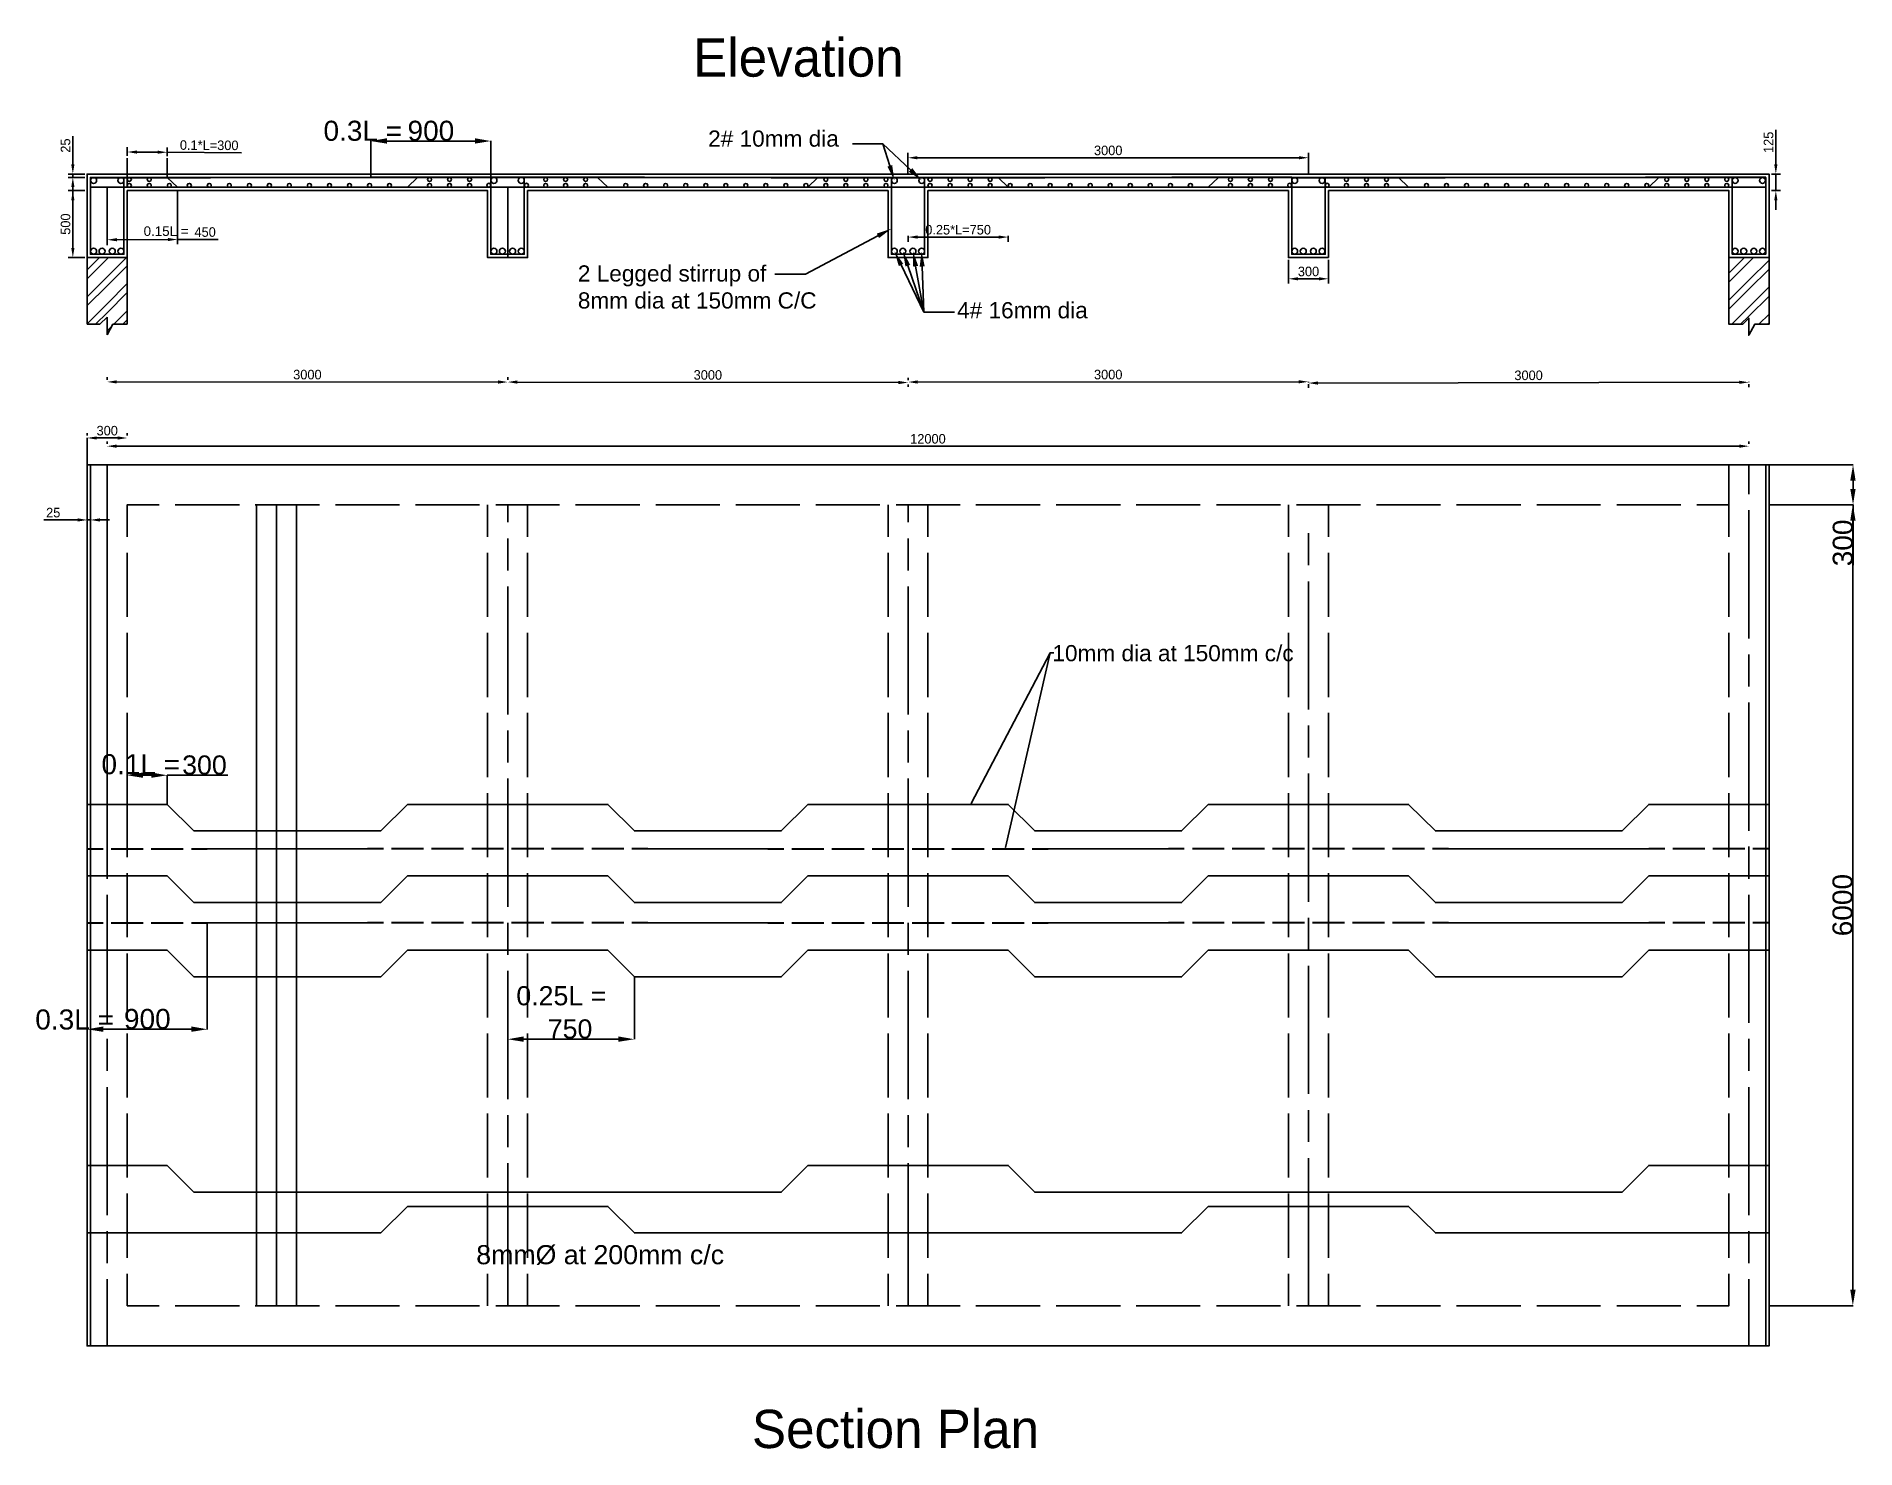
# Model space of a CAD drawing. Header units: millimetres. Extents: x 918 to 1394, y 1863 to 2232.
import ezdxf
from ezdxf import colors
from ezdxf.entities.mleader import LeaderData, LeaderLine
from ezdxf.math import Vec2, Vec3

# ---------------------------------------------------------------- set-up
doc = ezdxf.new("R2010")
doc.units = ezdxf.units.MM
for name, color, linetype in [('PDF_Geometry', 7, 'Continuous'), ('PDF_Solid Fills', 7, 'Continuous'), ('PDF_Text', 7, 'Continuous')]:
    doc.layers.add(name, color=color, linetype=linetype)
doc.styles.add('PDF F1', font='arial.ttf')
doc.styles.get("Standard").update_dxf_attribs({"font": 'CascadiaCode.ttf'})
doc.dimstyles.new('ISO-25', dxfattribs={"dimtxt": 2.5, "dimasz": 2.5, "dimexe": 1.25, "dimexo": 0.625, "dimtad": 1, "dimtxsty": 'Standard', "dimcen": 2.5, "dimadec": 0, "dimazin": 0, "dimtfac": 1, "dimtmove": 0, "dimatfit": 3, "dimfxl": 1, "dimarcsym": 0})

msp = doc.modelspace()

# ---------------------------------------------------------------- texts
at = {"char_height": 10, "attachment_point": 1}
for s, width, insert in [('Elevation', 68.93534, (1089.802, 2231.245)), ('Section Plan', 150.3324, (1105.162, 1872.658))]:
    msp.add_mtext_dynamic_manual_height_columns(s, width=width, gutter_width=12.5, heights=[0], dxfattribs=dict(at, insert=insert))
at = {"layer": 'PDF_Text', "attachment_point": 4, "style": 'PDF F1'}
for s, insert, char_height in [('0.3L =', (993.108, 2207.065), 5.2436), ('900', (1015.087, 2207.065), 5.2436), ('2# 10mm dia', (1093.705, 2205.029), 4.23338), ('0.15L =', (946.072, 2180.836), 2.5), ('4# 16mm dia', (1158.806, 2160.145), 4.23338), ('10mm dia at 150mm c/c', (1183.729, 2070.48), 4.23338), ('0.1L =', (935.045, 2041.431), 5.2436), ('300', (956.157, 2041.232), 5), ('0.25L =', (1043.551, 1980.899), 5), ('0.3L =', (917.74, 1974.685), 5.2436), ('900', (940.923, 1974.819), 5.2436), ('750', (1051.768, 1972.214), 5)]:
    msp.add_mtext(s, dxfattribs=dict(at, insert=insert, char_height=char_height))
at = {"layer": 'PDF_Text', "insert": (1059.625, 2166.234), "char_height": 4.23338, "width": 62.26302, "attachment_point": 4, "style": 'PDF F1'}
msp.add_mtext('2 Legged stirrup of 8mm dia at 150mm C/C', dxfattribs=at)
at = {"layer": 'PDF_Text', "char_height": 5.2436, "attachment_point": 4, "rotation": 90, "style": 'PDF F1'}
for s, insert in [('300', (1390.466, 2093.227)), ('6000', (1390.399, 1996.477))]:
    msp.add_mtext(s, dxfattribs=dict(at, insert=insert))
at = {"layer": 'PDF_Text', "insert": (1033.062, 1913.129), "char_height": 5, "attachment_point": 4, "line_spacing_factor": 1.417308, "style": 'PDF F1'}
msp.add_mtext('8mmØ at 200mm c/c', dxfattribs=at)

# ---------------------------------------------------------------- blocks, each defined once
blk = doc.blocks.new('*D2')
at = {"color": 0, "lineweight": -2, "transparency": 16777216}
for p, q in [((936.52, 2191.62), (936.57, 2177.35)), ((954.89, 2191.69), (954.95, 2177.42)), ((939.07, 2178.61), (952.44, 2178.66)), ((954.94, 2178.67), (965.6, 2178.71))]:
    blk.add_line(p, q, dxfattribs=at)
at = {"color": 0, "transparency": 16777216}
for points in [[(939.07, 2179.03), (939.07, 2178.19), (936.57, 2178.6)], [(952.44, 2179.08), (952.44, 2178.24), (954.94, 2178.67)]]:
    blk.add_solid(points, dxfattribs=at)
at = {"layer": 'Defpoints', "color": 0, "transparency": 16777216}
for p in [(936.52, 2192.25), (954.89, 2192.31), (954.94, 2178.67)]:
    blk.add_point(p, dxfattribs=at)
at = {"color": 0, "transparency": 16777216, "insert": (962.16, 2180.6), "char_height": 2.5, "attachment_point": 5, "rotation": 0.2084}
blk.add_mtext('450', dxfattribs=at)
blk = doc.blocks.new('*D3')
at = {"color": 0, "lineweight": -2, "transparency": 16777216}
for p, q in [((941.8, 2200.55), (941.81, 2202.8)), ((944.31, 2201.53), (949.73, 2201.5)), ((952.22, 2200.49), (952.24, 2202.73)), ((952.23, 2201.48), (971.69, 2201.36))]:
    blk.add_line(p, q, dxfattribs=at)
at = {"color": 0, "transparency": 16777216}
for points in [[(944.31, 2201.95), (944.3, 2201.11), (941.81, 2201.55)], [(949.73, 2201.91), (949.73, 2201.08), (952.23, 2201.48)]]:
    blk.add_solid(points, dxfattribs=at)
at = {"layer": 'Defpoints', "color": 0, "transparency": 16777216}
for p in [(941.8, 2199.93), (952.22, 2199.86), (952.23, 2201.48)]:
    blk.add_point(p, dxfattribs=at)
at = {"color": 0, "transparency": 16777216, "insert": (963.22, 2203.31), "char_height": 2.5, "attachment_point": 5, "rotation": 359.6327}
blk.add_mtext('0.1*L=300', dxfattribs=at)
blk = doc.blocks.new('*D4')
at = {"color": 0, "lineweight": -2, "transparency": 16777216}
for p, q in [((930.68, 2191.44), (926.31, 2191.44)), ((927.56, 2188.94), (927.56, 2176.44)), ((930.68, 2173.94), (926.31, 2173.94))]:
    blk.add_line(p, q, dxfattribs=at)
at = {"color": 0, "transparency": 16777216}
for points in [[(927.15, 2188.94), (927.98, 2188.94), (927.56, 2191.44)], [(927.15, 2176.44), (927.98, 2176.44), (927.56, 2173.94)]]:
    blk.add_solid(points, dxfattribs=at)
at = {"layer": 'Defpoints', "color": 0, "transparency": 16777216}
for p in [(931.31, 2191.44), (927.56, 2173.94), (931.31, 2173.94)]:
    blk.add_point(p, dxfattribs=at)
at = {"color": 0, "transparency": 16777216, "insert": (925.66, 2182.69), "char_height": 2.5, "attachment_point": 5, "rotation": 89.9999}
blk.add_mtext('500', dxfattribs=at)
blk = doc.blocks.new('*D5')
at = {"color": 0, "lineweight": -2, "transparency": 16777216}
for p, q in [((927.56, 2198.29), (927.56, 2205.68)), ((930.68, 2195.79), (926.31, 2195.79)), ((930.68, 2194.92), (926.31, 2194.92)), ((927.56, 2194.92), (927.56, 2195.79)), ((927.56, 2192.42), (927.56, 2189.92))]:
    blk.add_line(p, q, dxfattribs=at)
at = {"color": 0, "transparency": 16777216}
for points in [[(927.15, 2198.29), (927.98, 2198.29), (927.56, 2195.79)], [(927.15, 2192.42), (927.98, 2192.42), (927.56, 2194.92)]]:
    blk.add_solid(points, dxfattribs=at)
at = {"layer": 'Defpoints', "color": 0, "transparency": 16777216}
for p in [(927.56, 2195.79), (931.31, 2195.79), (931.31, 2194.92)]:
    blk.add_point(p, dxfattribs=at)
at = {"color": 0, "transparency": 16777216, "insert": (925.66, 2203.23), "char_height": 2.5, "attachment_point": 5, "rotation": 90}
blk.add_mtext('25', dxfattribs=at)
blk = doc.blocks.new('*D7')
at = {"color": 0, "lineweight": -2, "transparency": 16777216}
for p, q in [((1372.93, 2198.29), (1372.93, 2207.34)), ((1371.77, 2195.79), (1374.18, 2195.79)), ((1372.93, 2191.44), (1372.93, 2195.79)), ((1371.77, 2191.44), (1374.18, 2191.44)), ((1372.93, 2188.94), (1372.93, 2186.44))]:
    blk.add_line(p, q, dxfattribs=at)
at = {"color": 0, "transparency": 16777216}
for points in [[(1372.51, 2198.29), (1373.34, 2198.29), (1372.93, 2195.79)], [(1372.51, 2188.94), (1373.34, 2188.94), (1372.93, 2191.44)]]:
    blk.add_solid(points, dxfattribs=at)
at = {"layer": 'Defpoints', "color": 0, "transparency": 16777216}
for p in [(1371.14, 2195.79), (1372.93, 2195.79), (1371.14, 2191.44)]:
    blk.add_point(p, dxfattribs=at)
at = {"color": 0, "transparency": 16777216, "insert": (1371.03, 2204.07), "char_height": 2.5, "attachment_point": 5, "rotation": 90}
blk.add_mtext('125', dxfattribs=at)
blk = doc.blocks.new('*D8')
at = {"color": 0, "lineweight": -2, "transparency": 16777216}
for p, q in [((1245.47, 2173.31), (1245.47, 2167.14)), ((1255.96, 2173.31), (1255.96, 2167.14)), ((1247.97, 2168.39), (1253.46, 2168.39))]:
    blk.add_line(p, q, dxfattribs=at)
at = {"color": 0, "transparency": 16777216}
for points in [[(1247.97, 2168.81), (1247.97, 2167.98), (1245.47, 2168.39)], [(1253.46, 2168.81), (1253.46, 2167.98), (1255.96, 2168.39)]]:
    blk.add_solid(points, dxfattribs=at)
at = {"layer": 'Defpoints', "color": 0, "transparency": 16777216}
for p in [(1245.47, 2173.94), (1255.96, 2173.94), (1255.96, 2168.39)]:
    blk.add_point(p, dxfattribs=at)
at = {"color": 0, "transparency": 16777216, "insert": (1250.71, 2170.3), "char_height": 2.5, "attachment_point": 5}
blk.add_mtext('300', dxfattribs=at)
blk = doc.blocks.new('*D9')
at = {"color": 0, "lineweight": -2, "transparency": 16777216}
for p, q in [((1253.18, 2141.14), (1363.37, 2141.33)), ((1250.68, 2140.64), (1250.68, 2139.88)), ((1365.87, 2140.84), (1365.87, 2140.08))]:
    blk.add_line(p, q, dxfattribs=at)
at = {"color": 0, "transparency": 16777216}
for points in [[(1253.18, 2141.55), (1253.18, 2140.72), (1250.68, 2141.13)], [(1363.37, 2141.75), (1363.37, 2140.91), (1365.87, 2141.33)]]:
    blk.add_solid(points, dxfattribs=at)
at = {"layer": 'Defpoints', "color": 0, "transparency": 16777216}
for p in [(1250.68, 2141.27), (1365.87, 2141.47), (1365.87, 2141.33)]:
    blk.add_point(p, dxfattribs=at)
at = {"color": 0, "transparency": 16777216, "insert": (1308.27, 2143.14), "char_height": 2.5, "attachment_point": 5, "rotation": 0.0997}
blk.add_mtext('3000', dxfattribs=at)
blk = doc.blocks.new('*D10')
at = {"color": 0, "lineweight": -2, "transparency": 16777216}
for p, q in [((936.52, 2141.99), (936.52, 2142.68)), ((939.02, 2141.43), (1038.78, 2141.4)), ((1041.28, 2141.96), (1041.28, 2142.65))]:
    blk.add_line(p, q, dxfattribs=at)
at = {"color": 0, "transparency": 16777216}
for points in [[(939.02, 2141.85), (939.02, 2141.02), (936.52, 2141.43)], [(1038.78, 2141.82), (1038.78, 2140.98), (1041.28, 2141.4)]]:
    blk.add_solid(points, dxfattribs=at)
at = {"layer": 'Defpoints', "color": 0, "transparency": 16777216}
for p in [(936.52, 2141.37), (1041.28, 2141.4), (1041.28, 2141.33)]:
    blk.add_point(p, dxfattribs=at)
at = {"color": 0, "transparency": 16777216, "insert": (988.9, 2143.33), "char_height": 2.5, "attachment_point": 5, "rotation": 359.9817}
blk.add_mtext('3000', dxfattribs=at)
blk = doc.blocks.new('*D11')
at = {"color": 0, "lineweight": -2, "transparency": 16777216}
for p, q in [((1041.28, 2142.03), (1041.28, 2142.65)), ((1043.78, 2141.4), (1143.48, 2141.27)), ((1145.98, 2141.89), (1145.98, 2142.52))]:
    blk.add_line(p, q, dxfattribs=at)
at = {"color": 0, "transparency": 16777216}
for points in [[(1043.78, 2141.81), (1043.78, 2140.98), (1041.28, 2141.4)], [(1143.48, 2141.69), (1143.48, 2140.85), (1145.98, 2141.27)]]:
    blk.add_solid(points, dxfattribs=at)
at = {"layer": 'Defpoints', "color": 0, "transparency": 16777216}
for p in [(1041.28, 2141.4), (1145.98, 2141.27), (1145.98, 2141.27)]:
    blk.add_point(p, dxfattribs=at)
at = {"color": 0, "transparency": 16777216, "insert": (1093.63, 2143.24), "char_height": 2.5, "attachment_point": 5, "rotation": 359.9269}
blk.add_mtext('3000', dxfattribs=at)
blk = doc.blocks.new('*D12')
at = {"color": 0, "lineweight": -2, "transparency": 16777216}
for p, q in [((1148.48, 2141.4), (1248.18, 2141.47)), ((1145.98, 2140.78), (1145.98, 2140.15)), ((1250.68, 2140.84), (1250.68, 2140.22))]:
    blk.add_line(p, q, dxfattribs=at)
at = {"color": 0, "transparency": 16777216}
for points in [[(1148.48, 2141.82), (1148.48, 2140.99), (1145.98, 2141.4)], [(1248.18, 2141.88), (1248.18, 2141.05), (1250.68, 2141.47)]]:
    blk.add_solid(points, dxfattribs=at)
at = {"layer": 'Defpoints', "color": 0, "transparency": 16777216}
for p in [(1145.98, 2141.4), (1250.68, 2141.47), (1250.68, 2141.47)]:
    blk.add_point(p, dxfattribs=at)
at = {"color": 0, "transparency": 16777216, "insert": (1198.33, 2143.34), "char_height": 2.5, "attachment_point": 5, "rotation": 0.0366}
blk.add_mtext('3000', dxfattribs=at)
blk = doc.blocks.new('*D13')
at = {"color": 0, "lineweight": -2, "transparency": 16777216}
for p, q in [((936.52, 2125.26), (936.52, 2125.88)), ((939.02, 2124.63), (1363.37, 2124.63)), ((1365.87, 2125.26), (1365.87, 2125.88))]:
    blk.add_line(p, q, dxfattribs=at)
at = {"color": 0, "transparency": 16777216}
for points in [[(939.02, 2125.05), (939.02, 2124.21), (936.52, 2124.63)], [(1363.37, 2125.05), (1363.37, 2124.21), (1365.87, 2124.63)]]:
    blk.add_solid(points, dxfattribs=at)
at = {"layer": 'Defpoints', "color": 0, "transparency": 16777216}
for p in [(936.52, 2124.63), (1365.87, 2124.63), (1365.87, 2124.63)]:
    blk.add_point(p, dxfattribs=at)
at = {"color": 0, "transparency": 16777216, "insert": (1151.19, 2126.54), "char_height": 2.5, "attachment_point": 5}
blk.add_mtext('12000', dxfattribs=at)
blk = doc.blocks.new('*D14')
at = {"color": 0, "lineweight": -2, "transparency": 16777216}
for p, q in [((931.31, 2127.39), (931.31, 2128.02)), ((933.81, 2126.77), (939.3, 2126.77)), ((941.8, 2127.39), (941.8, 2128.02))]:
    blk.add_line(p, q, dxfattribs=at)
at = {"color": 0, "transparency": 16777216}
for points in [[(933.81, 2127.18), (933.81, 2126.35), (931.31, 2126.77)], [(939.3, 2127.18), (939.3, 2126.35), (941.8, 2126.77)]]:
    blk.add_solid(points, dxfattribs=at)
at = {"layer": 'Defpoints', "color": 0, "transparency": 16777216}
for p in [(931.31, 2126.77), (941.8, 2126.77), (941.8, 2126.77)]:
    blk.add_point(p, dxfattribs=at)
at = {"color": 0, "transparency": 16777216, "insert": (936.55, 2128.67), "char_height": 2.5, "attachment_point": 5}
blk.add_mtext('300', dxfattribs=at)
blk = doc.blocks.new('*D15')
at = {"color": 0, "lineweight": -2, "transparency": 16777216}
for p, q in [((928.81, 2105.34), (919.99, 2105.34)), ((931.31, 2103.88), (931.31, 2106.59)), ((932.17, 2105.34), (931.31, 2105.34)), ((932.17, 2103.88), (932.17, 2106.59)), ((934.67, 2105.34), (937.17, 2105.34))]:
    blk.add_line(p, q, dxfattribs=at)
at = {"color": 0, "transparency": 16777216}
for points in [[(928.81, 2105.76), (928.81, 2104.92), (931.31, 2105.34)], [(934.67, 2105.76), (934.67, 2104.92), (932.17, 2105.34)]]:
    blk.add_solid(points, dxfattribs=at)
at = {"layer": 'Defpoints', "color": 0, "transparency": 16777216}
for p in [(931.31, 2103.26), (932.17, 2105.34), (932.17, 2103.26)]:
    blk.add_point(p, dxfattribs=at)
at = {"color": 0, "transparency": 16777216, "insert": (922.43, 2107.24), "char_height": 2.5, "attachment_point": 5}
blk.add_mtext('25', dxfattribs=at)
blk = doc.blocks.new('*D18')
at = {"color": 0, "lineweight": -2, "transparency": 16777216}
for p, q in [((1145.98, 2179.65), (1145.98, 2178.05)), ((1148.48, 2179.3), (1169.67, 2179.3)), ((1172.17, 2179.65), (1172.17, 2178.05))]:
    blk.add_line(p, q, dxfattribs=at)
at = {"color": 0, "transparency": 16777216}
for points in [[(1148.48, 2179.72), (1148.48, 2178.89), (1145.98, 2179.3)], [(1169.67, 2179.72), (1169.67, 2178.89), (1172.17, 2179.3)]]:
    blk.add_solid(points, dxfattribs=at)
at = {"layer": 'Defpoints', "color": 0, "transparency": 16777216}
for p in [(1145.98, 2180.28), (1172.17, 2180.28), (1172.17, 2179.3)]:
    blk.add_point(p, dxfattribs=at)
at = {"color": 0, "transparency": 16777216, "insert": (1159.08, 2181.21), "char_height": 2.5, "attachment_point": 5}
blk.add_mtext('0.25*L=750', dxfattribs=at)
blk = doc.blocks.new('*D19')
at = {"color": 0, "lineweight": -2, "transparency": 16777216}
for p, q in [((1145.95, 2195.54), (1145.95, 2201.29)), ((1248.21, 2200.04), (1148.45, 2200.04)), ((1250.71, 2195.54), (1250.71, 2201.29))]:
    blk.add_line(p, q, dxfattribs=at)
at = {"color": 0, "transparency": 16777216}
for points in [[(1148.45, 2200.46), (1148.45, 2199.62), (1145.95, 2200.04)], [(1248.21, 2200.46), (1248.21, 2199.62), (1250.71, 2200.04)]]:
    blk.add_solid(points, dxfattribs=at)
at = {"layer": 'Defpoints', "color": 0, "transparency": 16777216}
for p in [(1145.95, 2200.04), (1145.95, 2194.92), (1250.71, 2194.92)]:
    blk.add_point(p, dxfattribs=at)
at = {"color": 0, "transparency": 16777216, "insert": (1198.33, 2201.95), "char_height": 2.5, "attachment_point": 5}
blk.add_mtext('3000', dxfattribs=at)

# ---------------------------------------------------------------- dimensions: what is measured, and where the dimension line sits
for base, p1, p2, text, picture, middle in [((927.564, 2195.787), (931.306, 2194.919), (931.306, 2195.787), '25', '*D5', (925.663, 2203.234)), ((1372.927, 2195.787), (1371.145, 2191.444), (1371.145, 2195.787), '125', '*D7', (1371.025, 2204.066))]:
    dim = msp.add_linear_dim(base=base, p1=p1, p2=p2, angle=90, text=text, dimstyle='ISO-25')
    dim.commit()
    dim.dimension.update_dxf_attribs({"geometry": picture, "text_midpoint": middle})
for p1, p2, distance, text, picture, middle in [((941.796, 2199.93), (952.219, 2199.863), 1.617, '0.1*L=300', '*D3', (963.222, 2203.312)), ((931.306, 2191.444), (931.306, 2173.939), -3.742, '500', '*D4', (925.663, 2182.692)), ((936.518, 2141.367), (1041.282, 2141.334), 0.067, '3000', '*D10', (988.901, 2143.327)), ((1041.282, 2141.401), (1145.98, 2141.267), 0, '3000', '*D11', (1093.634, 2143.244)), ((1145.98, 2141.401), (1250.678, 2141.467), 0, '3000', '*D12', (1198.328, 2143.336)), ((1250.678, 2141.267), (1365.866, 2141.467), -0.134, '3000', '*D9', (1308.269, 2143.136))]:
    dim = msp.add_aligned_dim(p1=p1, p2=p2, distance=distance, text=text, dimstyle='ISO-25')
    dim.commit()
    dim.dimension.update_dxf_attribs({"geometry": picture, "text_midpoint": middle})
for base, p1, p2, text, picture, middle in [((1145.947, 2200.04), (1250.712, 2194.919), (1145.947, 2194.919), '3000', '*D19', (1198.329, 2201.951)), ((1172.172, 2179.303), (1145.98, 2180.279), (1172.172, 2180.279), '0.25*L=750', '*D18', (1159.076, 2181.214)), ((1255.957, 2168.395), (1245.467, 2173.939), (1255.957, 2173.939), '300', '*D8', (1250.712, 2170.297)), ((941.796, 2126.768), (931.306, 2126.768), (941.796, 2126.768), '300', '*D14', (936.551, 2128.671)), ((1365.866, 2124.63), (936.518, 2124.63), (1365.866, 2124.63), '12000', '*D13', (1151.192, 2126.54))]:
    dim = msp.add_linear_dim(base=base, p1=p1, p2=p2, text=text, dimstyle='ISO-25')
    dim.commit()
    dim.dimension.update_dxf_attribs({"geometry": picture, "text_midpoint": middle})
dim = msp.add_linear_dim(base=(954.941, 2178.668), p1=(936.518, 2192.246), p2=(954.892, 2192.313), angle=0.20835, text='450', dimstyle='ISO-25')
dim.commit()
dim.dimension.update_dxf_attribs({"geometry": '*D2', "text_midpoint": (962.167, 2178.694), "dimtype": 161})
dim = msp.add_linear_dim(base=(932.175, 2105.341), p1=(931.306, 2103.256), p2=(932.175, 2103.256), text='25', dimstyle='ISO-25')
dim.commit()
dim.dimension.update_dxf_attribs({"geometry": '*D15', "text_midpoint": (922.434, 2105.341), "dimtype": 160})

# ---------------------------------------------------------------- linework, layer by layer
msp.add_line((936.518, 2019.932), (936.518, 2119.753))
at = {"layer": 'PDF_Geometry', "lineweight": 25}
for p, q in [((931.306, 2173.939), (931.306, 2156.501)), ((941.796, 2156.501), (941.796, 2173.939)), ((931.306, 2156.501), (934.647, 2156.501)), ((934.647, 2156.501), (936.518, 2158.371)), ((936.518, 2158.371), (936.518, 2153.761)), ((936.518, 2153.761), (938.054, 2156.501)), ((938.054, 2156.501), (941.796, 2156.501))]:
    msp.add_line(p, q, dxfattribs=at)
for points in [[(1005.47, 2194.919), (1005.47, 2204.473)], [(1009.679, 2204.406), (1032.73, 2204.406)], [(1036.873, 2194.919), (1036.873, 2204.473)], [(941.796, 2194.919), (952.219, 2194.919), (941.796, 2194.919), (941.796, 2199.93)], [(952.219, 2194.919), (952.219, 2199.93)], [(940.927, 2194.919), (940.927, 2174.808), (932.175, 2174.808), (932.175, 2194.919), (1370.276, 2194.919), (1370.276, 2174.808), (1361.523, 2174.808), (1361.523, 2194.919)], [(941.796, 2192.313), (941.796, 2194.919), (952.219, 2194.919), (954.892, 2192.313)], [(942.33, 2194.919), (942.33, 2194.852)], [(947.542, 2194.919), (947.542, 2194.852)], [(952.753, 2194.919), (952.753, 2194.852)], [(958.032, 2194.919), (958.032, 2194.852)], [(963.243, 2194.919), (963.243, 2194.852)], [(968.522, 2194.919), (968.522, 2194.852)], [(973.733, 2194.919), (973.733, 2194.852)], [(978.945, 2194.919), (978.945, 2194.852)], [(984.223, 2194.919), (984.223, 2194.852)], [(989.434, 2194.919), (989.434, 2194.852)], [(994.646, 2194.919), (994.646, 2194.852)], [(999.924, 2194.919), (999.924, 2194.852)], [(1005.136, 2194.919), (1005.136, 2194.852)], [(1010.347, 2194.919), (1010.347, 2194.852)], [(1015.091, 2192.313), (1017.697, 2194.919)], [(1015.626, 2194.919), (1015.626, 2194.852)], [(1020.837, 2194.919), (1020.837, 2194.852)], [(1026.116, 2194.919), (1026.116, 2194.852)], [(1031.327, 2194.919), (1031.327, 2194.852)], [(1036.873, 2194.919), (1036.873, 2174.808), (1045.625, 2174.808), (1045.625, 2194.919)], [(1067.474, 2192.313), (1064.801, 2194.919)], [(1119.789, 2192.313), (1122.395, 2194.919)], [(1141.637, 2194.919), (1141.637, 2174.808), (1150.323, 2174.808), (1150.323, 2194.919)], [(1172.172, 2192.313), (1169.566, 2194.919)], [(1224.487, 2192.313), (1227.16, 2194.919)], [(1246.335, 2194.919), (1246.335, 2174.808), (1255.088, 2174.808), (1255.088, 2194.919)], [(1276.87, 2192.313), (1274.264, 2194.919)], [(1339.675, 2192.313), (1342.348, 2194.919)], [(1370.276, 2192.313), (932.175, 2192.313)], [(936.518, 2192.246), (936.518, 2177.213)], [(1041.282, 2173.939), (1041.282, 2192.313)], [(931.306, 2170.732), (934.513, 2173.939)], [(931.306, 2163.717), (936.518, 2168.928), (941.595, 2173.939)], [(931.306, 2168.394), (936.518, 2173.605), (936.852, 2173.939)], [(931.306, 2161.378), (936.518, 2166.59), (941.796, 2171.801)], [(1360.655, 2169.863), (1364.73, 2173.939)], [(1360.655, 2167.525), (1365.866, 2172.736), (1367.069, 2173.939)], [(1360.655, 2173.939), (1360.655, 2156.501), (1364.263, 2156.501), (1365.866, 2158.104), (1365.866, 2153.628), (1367.403, 2156.501), (1371.144, 2156.501), (1371.144, 2173.939)], [(1360.655, 2162.781), (1365.866, 2168.059), (1371.145, 2173.271)], [(1360.655, 2160.443), (1365.866, 2165.721), (1371.145, 2170.933)], [(931.306, 2156.634), (936.518, 2161.846), (941.796, 2167.124)], [(933.511, 2156.501), (936.518, 2159.507), (941.796, 2164.786)], [(1361.39, 2156.501), (1365.866, 2160.977), (1371.145, 2166.256)], [(938.255, 2156.501), (941.796, 2160.042)], [(1363.728, 2156.501), (1365.866, 2158.639), (1371.145, 2163.85)], [(936.518, 2154.83), (937.854, 2156.1)], [(940.593, 2156.501), (941.796, 2157.703)], [(1368.472, 2156.501), (1371.145, 2159.173)], [(1370.81, 2156.501), (1371.145, 2156.835)], [(1365.866, 2153.962), (1366.2, 2154.229)], [(1250.678, 2141.334), (1250.678, 2141.467)], [(1250.678, 2141.401), (1250.678, 2141.267)], [(1365.866, 2141.334), (1365.866, 2141.467)], [(931.306, 2119.82), (931.306, 2126.768)], [(932.175, 2119.753), (932.175, 1889.377)], [(1360.655, 2109.33), (1360.655, 2119.753)], [(1365.866, 2112.069), (1365.866, 2119.753)], [(1370.276, 2119.753), (1370.276, 1889.377)], [(1371.144, 2119.753), (1393.126, 2119.753)], [(1393.126, 2115.61), (1393.126, 2113.472)], [(941.796, 2100.911), (941.796, 2109.33), (950.148, 2109.33)], [(954.357, 2109.33), (971.127, 2109.33)], [(975.27, 2109.33), (992.04, 2109.33)], [(975.604, 2109.33), (975.604, 1899.867)], [(980.815, 2109.33), (980.815, 1899.867)], [(986.027, 2109.33), (986.027, 1899.867)], [(996.25, 2109.33), (1013.02, 2109.33)], [(1017.162, 2109.33), (1033.933, 2109.33)], [(1036.004, 2100.911), (1036.004, 2109.33)], [(1038.142, 2109.33), (1054.846, 2109.33)], [(1041.282, 2104.72), (1041.282, 2109.33)], [(1046.494, 2100.911), (1046.494, 2109.33)], [(1059.055, 2109.33), (1075.825, 2109.33)], [(1080.035, 2109.33), (1096.738, 2109.33)], [(1100.948, 2109.33), (1117.718, 2109.33)], [(1121.86, 2109.33), (1138.631, 2109.33)], [(1140.769, 2100.911), (1140.769, 2109.33)], [(1142.84, 2109.33), (1159.61, 2109.33)], [(1145.98, 2104.72), (1145.98, 2109.33)], [(1151.192, 2100.911), (1151.192, 2109.33)], [(1163.753, 2109.33), (1180.523, 2109.33)], [(1184.733, 2109.33), (1201.503, 2109.33)], [(1205.646, 2109.33), (1222.416, 2109.33)], [(1226.625, 2109.33), (1243.396, 2109.33)], [(1245.467, 2100.911), (1245.467, 2109.33)], [(1247.538, 2109.33), (1264.308, 2109.33)], [(1255.957, 2100.911), (1255.957, 2109.33)], [(1268.518, 2109.33), (1285.221, 2109.33)], [(1289.431, 2109.33), (1306.201, 2109.33)], [(1310.41, 2109.33), (1327.114, 2109.33)], [(1331.323, 2109.33), (1348.094, 2109.33)], [(1352.303, 2109.33), (1360.655, 2109.33), (1360.655, 2100.911)], [(1365.866, 2074.319), (1365.866, 2107.86)], [(1371.144, 2109.33), (1393.126, 2109.33), (1393.126, 2093.495)], [(1371.145, 2109.33), (1393.126, 2109.33)], [(1393.06, 2105.12), (1393.06, 1904.076)], [(1041.282, 2092.158), (1041.282, 2100.51)], [(1145.98, 2092.158), (1145.98, 2100.51)], [(1250.678, 2093.495), (1250.678, 2101.847)], [(941.796, 2079.998), (941.796, 2096.702)], [(1036.004, 2079.998), (1036.004, 2096.702)], [(1046.494, 2079.998), (1046.494, 2096.702)], [(1140.769, 2079.998), (1140.769, 2096.702)], [(1151.192, 2079.998), (1151.192, 2096.702)], [(1245.467, 2079.998), (1245.467, 2096.702)], [(1255.957, 2079.998), (1255.957, 2096.702)], [(1360.655, 2096.702), (1360.655, 2079.998)], [(1250.678, 2055.745), (1250.678, 2089.285)], [(1041.282, 2054.475), (1041.282, 2087.949)], [(1145.98, 2054.475), (1145.98, 2087.949)], [(941.796, 2059.019), (941.796, 2075.789)], [(1036.004, 2059.019), (1036.004, 2075.789)], [(1046.494, 2059.019), (1046.494, 2075.789)], [(1140.769, 2059.019), (1140.769, 2075.789)], [(1151.192, 2059.019), (1151.192, 2075.789)], [(1245.467, 2059.019), (1245.467, 2075.789)], [(1255.957, 2059.019), (1255.957, 2075.789)], [(1360.655, 2075.789), (1360.655, 2059.019)], [(1162.483, 2031.224), (1183.129, 2070.577)], [(1171.503, 2019.665), (1183.129, 2070.577), (1184.131, 2070.577)], [(1365.866, 2061.758), (1365.866, 2070.177)], [(1365.866, 2024.075), (1365.866, 2057.615)], [(941.796, 2038.106), (941.796, 2054.876)], [(1036.004, 2038.106), (1036.004, 2054.876)], [(1046.494, 2038.106), (1046.494, 2054.876)], [(1140.769, 2038.106), (1140.769, 2054.876)], [(1151.192, 2038.106), (1151.192, 2054.876)], [(1245.467, 2038.106), (1245.467, 2054.876)], [(1250.678, 2043.184), (1250.678, 2051.602)], [(1255.957, 2038.106), (1255.957, 2054.876)], [(1360.655, 2054.876), (1360.655, 2038.106)], [(1041.282, 2041.914), (1041.282, 2050.266)], [(1145.98, 2041.914), (1145.98, 2050.266)], [(941.796, 2030.957), (941.796, 2038.64)], [(945.938, 2038.573), (948.076, 2038.573)], [(952.219, 2030.957), (952.219, 2038.64)], [(952.219, 2038.573), (968.054, 2038.573)], [(1041.282, 2004.164), (1041.282, 2037.705)], [(1145.98, 2004.164), (1145.98, 2037.705)], [(1250.678, 2005.5), (1250.678, 2039.041)], [(941.796, 2017.126), (941.796, 2033.896)], [(1036.004, 2017.126), (1036.004, 2033.896)], [(1046.494, 2017.126), (1046.494, 2033.896)], [(1140.769, 2017.126), (1140.769, 2033.896)], [(1151.192, 2017.126), (1151.192, 2033.896)], [(1245.467, 2017.126), (1245.467, 2033.896)], [(1255.957, 2017.126), (1255.957, 2033.896)], [(1360.655, 2033.896), (1360.655, 2017.126)], [(931.306, 2030.957), (941.796, 2030.957), (952.219, 2030.957), (959.234, 2024.008), (1008.076, 2024.008), (1015.091, 2030.957), (1041.282, 2030.957), (1067.474, 2030.957), (1074.422, 2024.008), (1112.84, 2024.008), (1119.789, 2030.957), (1145.98, 2030.957), (1172.172, 2030.957), (1179.12, 2024.008), (1217.538, 2024.008), (1224.487, 2030.957), (1250.678, 2030.957), (1276.87, 2030.957), (1283.885, 2024.008), (1332.726, 2024.008), (1339.675, 2030.957), (1371.145, 2030.957)], [(936.518, 2011.514), (936.518, 2019.932)], [(962.709, 2019.331), (1004.601, 2019.331)], [(1077.897, 2019.331), (1109.299, 2019.331)], [(1182.661, 2019.331), (1214.064, 2019.331)], [(1287.359, 2019.331), (1339.675, 2019.331)], [(1365.866, 2011.514), (1365.866, 2019.932)], [(941.796, 1996.213), (941.796, 2012.984)], [(1036.004, 1996.213), (1036.004, 2012.984)], [(1046.494, 1996.213), (1046.494, 2012.984)], [(1140.769, 1996.213), (1140.769, 2012.984)], [(1151.192, 1996.213), (1151.192, 2012.984)], [(1245.467, 1996.213), (1245.467, 2012.984)], [(1255.957, 1996.213), (1255.957, 2012.984)], [(1360.655, 2012.984), (1360.655, 1996.213)], [(931.306, 2012.249), (941.796, 2012.249), (952.219, 2012.249), (959.234, 2005.3), (1008.076, 2005.3), (1015.091, 2012.249), (1041.282, 2012.249), (1067.474, 2012.249), (1074.422, 2005.3), (1112.84, 2005.3), (1119.789, 2012.249), (1145.98, 2012.249), (1172.172, 2012.249), (1179.12, 2005.3), (1217.538, 2005.3), (1224.487, 2012.249), (1250.678, 2012.249), (1276.87, 2012.249), (1283.885, 2005.3), (1332.726, 2005.3), (1339.675, 2012.249), (1371.145, 2012.249)], [(936.518, 1973.83), (936.518, 2007.304)], [(1365.866, 1973.83), (1365.866, 2007.304)], [(931.306, 1999.955), (931.306, 1972.093)], [(962.709, 1972.093), (962.709, 1999.955), (1004.601, 1999.955)], [(1041.282, 1991.603), (1041.282, 2000.022)], [(1077.897, 1999.955), (1109.299, 1999.955)], [(1145.98, 1991.603), (1145.98, 2000.022)], [(1182.661, 1999.955), (1214.064, 1999.955)], [(1250.678, 1992.939), (1250.678, 2001.291)], [(1287.359, 1999.955), (1339.675, 1999.955)], [(931.306, 1992.806), (941.796, 1992.806), (952.219, 1992.806), (959.234, 1985.857), (1008.076, 1985.857), (1015.091, 1992.806), (1041.282, 1992.806), (1067.474, 1992.806), (1074.422, 1985.857), (1112.84, 1985.857), (1119.789, 1992.806), (1145.98, 1992.806), (1172.172, 1992.806), (1179.12, 1985.857), (1217.538, 1985.857), (1224.487, 1992.806), (1250.678, 1992.806), (1276.87, 1992.806), (1283.885, 1985.857), (1332.726, 1985.857), (1339.675, 1992.806), (1371.145, 1992.806)], [(941.796, 1975.233), (941.796, 1992.004)], [(1036.004, 1975.233), (1036.004, 1992.004)], [(1046.494, 1975.233), (1046.494, 1992.004)], [(1140.769, 1975.233), (1140.769, 1992.004)], [(1151.192, 1975.233), (1151.192, 1992.004)], [(1245.467, 1975.233), (1245.467, 1992.004)], [(1250.678, 1955.256), (1250.678, 1988.73)], [(1255.957, 1975.233), (1255.957, 1992.004)], [(1360.655, 1992.004), (1360.655, 1975.233)], [(1041.282, 1953.92), (1041.282, 1987.46)], [(1041.282, 1985.79), (1041.282, 1969.554)], [(1074.422, 1985.79), (1074.422, 1969.554)], [(1145.98, 1953.92), (1145.98, 1987.46)], [(935.515, 1972.16), (958.566, 1972.16)], [(941.796, 1954.321), (941.796, 1971.091)], [(1036.004, 1954.321), (1036.004, 1971.091)], [(1046.494, 1954.321), (1046.494, 1971.091)], [(1140.769, 1954.321), (1140.769, 1971.091)], [(1151.192, 1954.321), (1151.192, 1971.091)], [(1245.467, 1954.321), (1245.467, 1971.091)], [(1255.957, 1954.321), (1255.957, 1971.091)], [(1360.655, 1971.091), (1360.655, 1954.321)], [(936.518, 1961.269), (936.518, 1969.621)], [(1070.213, 1969.554), (1045.425, 1969.554)], [(1365.866, 1961.269), (1365.866, 1969.621)], [(936.518, 1923.586), (936.518, 1957.06)], [(1365.866, 1923.586), (1365.866, 1957.06)], [(1250.678, 1942.695), (1250.678, 1951.047)], [(941.796, 1933.408), (941.796, 1950.111)], [(1036.004, 1933.408), (1036.004, 1950.111)], [(1041.282, 1941.359), (1041.282, 1949.71)], [(1046.494, 1933.408), (1046.494, 1950.111)], [(1140.769, 1933.408), (1140.769, 1950.111)], [(1145.98, 1941.359), (1145.98, 1949.71)], [(1151.192, 1933.408), (1151.192, 1950.111)], [(1245.467, 1933.408), (1245.467, 1950.111)], [(1255.957, 1933.408), (1255.957, 1950.111)], [(1360.655, 1950.111), (1360.655, 1933.408)], [(931.306, 1936.548), (941.796, 1936.548), (952.219, 1936.548), (959.234, 1929.532), (1008.076, 1929.532), (1074.422, 1929.532), (1112.84, 1929.532), (1119.789, 1936.548), (1145.98, 1936.548), (1172.172, 1936.548), (1179.12, 1929.532), (1217.538, 1929.532), (1283.885, 1929.532), (1332.726, 1929.532), (1339.675, 1936.548), (1371.145, 1936.548)], [(1041.282, 1899.867), (1041.282, 1937.149)], [(1145.98, 1899.867), (1145.98, 1937.149)], [(1250.678, 1899.867), (1250.678, 1938.486)], [(941.796, 1912.428), (941.796, 1929.198)], [(1036.004, 1912.428), (1036.004, 1929.198)], [(1046.494, 1912.428), (1046.494, 1929.198)], [(1140.769, 1912.428), (1140.769, 1929.198)], [(1151.192, 1912.428), (1151.192, 1929.198)], [(1245.467, 1912.428), (1245.467, 1929.198)], [(1255.957, 1912.428), (1255.957, 1929.198)], [(1360.655, 1929.198), (1360.655, 1912.428)], [(931.306, 1918.909), (959.234, 1918.909), (1008.076, 1918.909), (1015.091, 1925.858), (1041.282, 1925.858), (1067.474, 1925.858), (1074.422, 1918.909), (1112.84, 1918.909), (1179.12, 1918.909), (1217.538, 1918.909), (1224.487, 1925.858), (1250.678, 1925.858), (1276.87, 1925.858), (1283.885, 1918.909), (1332.726, 1918.909), (1371.145, 1918.909)], [(936.518, 1911.025), (936.518, 1919.377)], [(1365.866, 1911.025), (1365.866, 1919.377)], [(950.148, 1899.867), (941.796, 1899.867), (941.796, 1908.219)], [(1036.004, 1899.867), (1036.004, 1908.219)], [(1046.494, 1899.867), (1046.494, 1908.219)], [(1140.769, 1899.867), (1140.769, 1908.219)], [(1151.192, 1899.867), (1151.192, 1908.219)], [(1245.467, 1899.867), (1245.467, 1908.219)], [(1255.957, 1899.867), (1255.957, 1908.219)], [(1360.655, 1908.219), (1360.655, 1899.867), (1352.303, 1899.867)], [(936.518, 1889.377), (936.518, 1906.816)], [(1365.866, 1889.377), (1365.866, 1906.816)], [(971.127, 1899.867), (954.357, 1899.867)], [(992.04, 1899.867), (975.27, 1899.867)], [(1013.02, 1899.867), (996.25, 1899.867)], [(1033.933, 1899.867), (1017.162, 1899.867)], [(1054.846, 1899.867), (1038.142, 1899.867)], [(1075.825, 1899.867), (1059.055, 1899.867)], [(1096.738, 1899.867), (1080.035, 1899.867)], [(1117.718, 1899.867), (1100.948, 1899.867)], [(1138.631, 1899.867), (1121.86, 1899.867)], [(1159.61, 1899.867), (1142.84, 1899.867)], [(1180.523, 1899.867), (1163.753, 1899.867)], [(1201.503, 1899.867), (1184.733, 1899.867)], [(1222.416, 1899.867), (1205.646, 1899.867)], [(1243.396, 1899.867), (1226.625, 1899.867)], [(1264.308, 1899.867), (1247.538, 1899.867)], [(1285.221, 1899.867), (1268.518, 1899.867)], [(1306.201, 1899.867), (1289.431, 1899.867)], [(1327.114, 1899.867), (1310.41, 1899.867)], [(1348.094, 1899.867), (1331.323, 1899.867)], [(1371.145, 1899.867), (1393.126, 1899.867)], [(1371.145, 1889.377), (1360.655, 1889.377)]]:
    msp.add_lwpolyline(points, dxfattribs=at)
for points in [[(1255.957, 2173.939), (1245.467, 2173.939), (1245.467, 2191.444), (1151.192, 2191.444), (1151.192, 2173.939), (1140.769, 2173.939), (1140.769, 2191.444), (1046.494, 2191.444), (1046.494, 2173.939), (1036.004, 2173.939), (1036.004, 2191.444), (941.796, 2191.444), (941.796, 2173.939), (931.306, 2173.939), (931.306, 2191.444), (931.306, 2195.787), (1371.145, 2195.787), (1371.145, 2191.444), (1371.145, 2173.939), (1360.655, 2173.939), (1360.655, 2191.444), (1255.957, 2191.444)], [(942.865, 2194.384), (942.665, 2194.718), (942.33, 2194.919), (941.93, 2194.718), (941.796, 2194.384), (941.93, 2193.983), (942.33, 2193.85), (942.665, 2193.983)], [(942.865, 2192.781), (942.665, 2193.182), (942.33, 2193.315), (941.93, 2193.182), (941.796, 2192.781), (941.93, 2192.447), (942.33, 2192.313), (942.665, 2192.447)], [(948.076, 2194.384), (947.943, 2194.718), (947.542, 2194.919), (947.208, 2194.718), (947.007, 2194.384), (947.208, 2193.983), (947.542, 2193.85), (947.943, 2193.983)], [(948.076, 2192.781), (947.943, 2193.182), (947.542, 2193.315), (947.208, 2193.182), (947.007, 2192.781), (947.208, 2192.447), (947.542, 2192.313), (947.943, 2192.447)], [(953.288, 2192.781), (953.154, 2193.182), (952.753, 2193.315), (952.419, 2193.182), (952.286, 2192.781), (952.419, 2192.447), (952.753, 2192.313), (953.154, 2192.447)], [(958.566, 2192.781), (958.366, 2193.182), (958.032, 2193.315), (957.631, 2193.182), (957.497, 2192.781), (957.631, 2192.447), (958.032, 2192.313), (958.366, 2192.447)], [(963.778, 2192.781), (963.644, 2193.182), (963.243, 2193.315), (962.909, 2193.182), (962.709, 2192.781), (962.909, 2192.447), (963.243, 2192.313), (963.644, 2192.447)], [(968.989, 2192.781), (968.856, 2193.182), (968.522, 2193.315), (968.121, 2193.182), (967.987, 2192.781), (968.121, 2192.447), (968.522, 2192.313), (968.856, 2192.447)], [(974.268, 2192.781), (974.067, 2193.182), (973.733, 2193.315), (973.332, 2193.182), (973.199, 2192.781), (973.332, 2192.447), (973.733, 2192.313), (974.067, 2192.447)], [(979.479, 2192.781), (979.346, 2193.182), (978.945, 2193.315), (978.611, 2193.182), (978.41, 2192.781), (978.611, 2192.447), (978.945, 2192.313), (979.346, 2192.447)], [(984.691, 2192.781), (984.557, 2193.182), (984.223, 2193.315), (983.822, 2193.182), (983.688, 2192.781), (983.822, 2192.447), (984.223, 2192.313), (984.557, 2192.447)], [(989.969, 2192.781), (989.835, 2193.182), (989.435, 2193.315), (989.034, 2193.182), (988.9, 2192.781), (989.034, 2192.447), (989.435, 2192.313), (989.835, 2192.447)], [(995.181, 2192.781), (995.047, 2193.182), (994.646, 2193.315), (994.312, 2193.182), (994.178, 2192.781), (994.312, 2192.447), (994.646, 2192.313), (995.047, 2192.447)], [(1000.459, 2192.781), (1000.258, 2193.182), (999.924, 2193.315), (999.523, 2193.182), (999.39, 2192.781), (999.523, 2192.447), (999.924, 2192.313), (1000.258, 2192.447)], [(1005.67, 2192.781), (1005.537, 2193.182), (1005.136, 2193.315), (1004.802, 2193.182), (1004.601, 2192.781), (1004.802, 2192.447), (1005.136, 2192.313), (1005.537, 2192.447)], [(1010.882, 2192.781), (1010.748, 2193.182), (1010.347, 2193.315), (1010.013, 2193.182), (1009.88, 2192.781), (1010.013, 2192.447), (1010.347, 2192.313), (1010.748, 2192.447)], [(1021.372, 2194.384), (1021.238, 2194.718), (1020.837, 2194.919), (1020.503, 2194.718), (1020.303, 2194.384), (1020.503, 2193.983), (1020.837, 2193.85), (1021.238, 2193.983)], [(1021.372, 2192.781), (1021.238, 2193.182), (1020.837, 2193.315), (1020.503, 2193.182), (1020.303, 2192.781), (1020.503, 2192.447), (1020.837, 2192.313), (1021.238, 2192.447)], [(1026.583, 2194.384), (1026.45, 2194.718), (1026.116, 2194.919), (1025.715, 2194.718), (1025.581, 2194.384), (1025.715, 2193.983), (1026.116, 2193.85), (1026.45, 2193.983)], [(1026.583, 2192.781), (1026.45, 2193.182), (1026.116, 2193.315), (1025.715, 2193.182), (1025.581, 2192.781), (1025.715, 2192.447), (1026.116, 2192.313), (1026.45, 2192.447)], [(1031.862, 2194.384), (1031.661, 2194.718), (1031.327, 2194.919), (1030.926, 2194.718), (1030.793, 2194.384), (1030.926, 2193.983), (1031.327, 2193.85), (1031.661, 2193.983)], [(1031.862, 2192.781), (1031.661, 2193.182), (1031.327, 2193.315), (1030.926, 2193.182), (1030.793, 2192.781), (1030.926, 2192.447), (1031.327, 2192.313), (1031.661, 2192.447)], [(1036.873, 2192.848), (1036.739, 2193.182), (1036.338, 2193.382), (1036.004, 2193.182), (1035.804, 2192.848), (1036.004, 2192.447), (1036.338, 2192.313), (1036.739, 2192.447)], [(1046.694, 2192.848), (1046.561, 2193.182), (1046.16, 2193.382), (1045.826, 2193.182), (1045.625, 2192.848), (1045.826, 2192.447), (1046.16, 2192.313), (1046.561, 2192.447)], [(1051.705, 2194.384), (1051.572, 2194.718), (1051.171, 2194.919), (1050.837, 2194.718), (1050.703, 2194.384), (1050.837, 2193.983), (1051.171, 2193.85), (1051.572, 2193.983)], [(1051.705, 2192.781), (1051.572, 2193.182), (1051.171, 2193.315), (1050.837, 2193.182), (1050.703, 2192.781), (1050.837, 2192.447), (1051.171, 2192.313), (1051.572, 2192.447)], [(1056.984, 2194.384), (1056.783, 2194.718), (1056.449, 2194.919), (1056.048, 2194.718), (1055.915, 2194.384), (1056.048, 2193.983), (1056.449, 2193.85), (1056.783, 2193.983)], [(1056.984, 2192.781), (1056.783, 2193.182), (1056.449, 2193.315), (1056.048, 2193.182), (1055.915, 2192.781), (1056.048, 2192.447), (1056.449, 2192.313), (1056.783, 2192.447)], [(1062.195, 2194.384), (1062.062, 2194.718), (1061.661, 2194.919), (1061.327, 2194.718), (1061.126, 2194.384), (1061.327, 2193.983), (1061.661, 2193.85), (1062.062, 2193.983)], [(1062.195, 2192.781), (1062.062, 2193.182), (1061.661, 2193.315), (1061.327, 2193.182), (1061.126, 2192.781), (1061.327, 2192.447), (1061.661, 2192.313), (1062.062, 2192.447)], [(1072.685, 2192.781), (1072.485, 2193.182), (1072.151, 2193.315), (1071.75, 2193.182), (1071.616, 2192.781), (1071.75, 2192.447), (1072.151, 2192.313), (1072.485, 2192.447)], [(1077.897, 2192.781), (1077.763, 2193.182), (1077.362, 2193.315), (1077.028, 2193.182), (1076.828, 2192.781), (1077.028, 2192.447), (1077.362, 2192.313), (1077.763, 2192.447)], [(1083.108, 2192.781), (1082.974, 2193.182), (1082.64, 2193.315), (1082.24, 2193.182), (1082.106, 2192.781), (1082.24, 2192.447), (1082.64, 2192.313), (1082.974, 2192.447)], [(1088.386, 2192.781), (1088.253, 2193.182), (1087.852, 2193.315), (1087.451, 2193.182), (1087.317, 2192.781), (1087.451, 2192.447), (1087.852, 2192.313), (1088.253, 2192.447)], [(1093.598, 2192.781), (1093.464, 2193.182), (1093.063, 2193.315), (1092.729, 2193.182), (1092.596, 2192.781), (1092.729, 2192.447), (1093.063, 2192.313), (1093.464, 2192.447)], [(1098.876, 2192.781), (1098.676, 2193.182), (1098.342, 2193.315), (1097.941, 2193.182), (1097.807, 2192.781), (1097.941, 2192.447), (1098.342, 2192.313), (1098.676, 2192.447)], [(1104.088, 2192.781), (1103.954, 2193.182), (1103.553, 2193.315), (1103.219, 2193.182), (1103.019, 2192.781), (1103.219, 2192.447), (1103.553, 2192.313), (1103.954, 2192.447)], [(1109.299, 2192.781), (1109.166, 2193.182), (1108.765, 2193.315), (1108.431, 2193.182), (1108.297, 2192.781), (1108.431, 2192.447), (1108.765, 2192.313), (1109.166, 2192.447)], [(1114.578, 2192.781), (1114.377, 2193.182), (1114.043, 2193.315), (1113.642, 2193.182), (1113.509, 2192.781), (1113.642, 2192.447), (1114.043, 2192.313), (1114.377, 2192.447)], [(1119.789, 2192.781), (1119.656, 2193.182), (1119.255, 2193.315), (1118.921, 2193.182), (1118.72, 2192.781), (1118.921, 2192.447), (1119.255, 2192.313), (1119.656, 2192.447)], [(1125.001, 2194.384), (1124.867, 2194.718), (1124.533, 2194.852), (1124.132, 2194.718), (1123.998, 2194.384), (1124.132, 2193.983), (1124.533, 2193.85), (1124.867, 2193.983)], [(1125.001, 2192.781), (1124.867, 2193.182), (1124.533, 2193.315), (1124.132, 2193.182), (1123.998, 2192.781), (1124.132, 2192.447), (1124.533, 2192.313), (1124.867, 2192.447)], [(1130.279, 2194.384), (1130.079, 2194.718), (1129.744, 2194.852), (1129.344, 2194.718), (1129.21, 2194.384), (1129.344, 2193.983), (1129.744, 2193.85), (1130.079, 2193.983)], [(1130.279, 2192.781), (1130.079, 2193.182), (1129.744, 2193.315), (1129.344, 2193.182), (1129.21, 2192.781), (1129.344, 2192.447), (1129.744, 2192.313), (1130.079, 2192.447)], [(1135.491, 2194.384), (1135.357, 2194.718), (1134.956, 2194.919), (1134.622, 2194.718), (1134.421, 2194.384), (1134.622, 2193.983), (1134.956, 2193.85), (1135.357, 2193.983)], [(1135.491, 2192.781), (1135.357, 2193.182), (1134.956, 2193.315), (1134.622, 2193.182), (1134.421, 2192.781), (1134.622, 2192.447), (1134.956, 2192.313), (1135.357, 2192.447)], [(1140.702, 2194.384), (1140.568, 2194.718), (1140.234, 2194.919), (1139.833, 2194.718), (1139.7, 2194.384), (1139.833, 2193.983), (1140.234, 2193.85), (1140.568, 2193.983)], [(1140.702, 2192.781), (1140.568, 2193.182), (1140.234, 2193.315), (1139.833, 2193.182), (1139.7, 2192.781), (1139.833, 2192.447), (1140.234, 2192.313), (1140.568, 2192.447)], [(1152.261, 2194.384), (1152.127, 2194.718), (1151.726, 2194.919), (1151.392, 2194.718), (1151.192, 2194.384), (1151.392, 2193.983), (1151.726, 2193.85), (1152.127, 2193.983)], [(1152.261, 2192.781), (1152.127, 2193.182), (1151.726, 2193.315), (1151.392, 2193.182), (1151.192, 2192.781), (1151.392, 2192.447), (1151.726, 2192.313), (1152.127, 2192.447)], [(1157.539, 2194.384), (1157.339, 2194.718), (1157.005, 2194.919), (1156.604, 2194.718), (1156.47, 2194.384), (1156.604, 2193.983), (1157.005, 2193.85), (1157.339, 2193.983)], [(1157.539, 2192.781), (1157.339, 2193.182), (1157.005, 2193.315), (1156.604, 2193.182), (1156.47, 2192.781), (1156.604, 2192.447), (1157.005, 2192.313), (1157.339, 2192.447)], [(1162.751, 2194.384), (1162.617, 2194.718), (1162.216, 2194.852), (1161.815, 2194.718), (1161.682, 2194.384), (1161.815, 2193.983), (1162.216, 2193.85), (1162.617, 2193.983)], [(1162.751, 2192.781), (1162.617, 2193.182), (1162.216, 2193.315), (1161.815, 2193.182), (1161.682, 2192.781), (1161.815, 2192.447), (1162.216, 2192.313), (1162.617, 2192.447)], [(1167.962, 2194.384), (1167.829, 2194.718), (1167.428, 2194.852), (1167.094, 2194.718), (1166.96, 2194.384), (1167.094, 2193.983), (1167.428, 2193.85), (1167.829, 2193.983)], [(1167.962, 2192.781), (1167.829, 2193.182), (1167.428, 2193.315), (1167.094, 2193.182), (1166.96, 2192.781), (1167.094, 2192.447), (1167.428, 2192.313), (1167.829, 2192.447)], [(1173.241, 2192.781), (1173.04, 2193.182), (1172.706, 2193.315), (1172.305, 2193.182), (1172.172, 2192.781), (1172.305, 2192.447), (1172.706, 2192.313), (1173.04, 2192.447)], [(1178.452, 2192.781), (1178.318, 2193.182), (1177.918, 2193.315), (1177.584, 2193.182), (1177.383, 2192.781), (1177.584, 2192.447), (1177.918, 2192.313), (1178.318, 2192.447)], [(1183.664, 2192.781), (1183.53, 2193.182), (1183.129, 2193.315), (1182.795, 2193.182), (1182.661, 2192.781), (1182.795, 2192.447), (1183.129, 2192.313), (1183.53, 2192.447)], [(1188.942, 2192.781), (1188.742, 2193.182), (1188.407, 2193.315), (1188.007, 2193.182), (1187.873, 2192.781), (1188.007, 2192.447), (1188.407, 2192.313), (1188.742, 2192.447)], [(1194.153, 2192.781), (1194.02, 2193.182), (1193.619, 2193.315), (1193.285, 2193.182), (1193.084, 2192.781), (1193.285, 2192.447), (1193.619, 2192.313), (1194.02, 2192.447)], [(1199.365, 2192.781), (1199.231, 2193.182), (1198.897, 2193.315), (1198.496, 2193.182), (1198.363, 2192.781), (1198.496, 2192.447), (1198.897, 2192.313), (1199.231, 2192.447)], [(1204.643, 2192.781), (1204.443, 2193.182), (1204.109, 2193.315), (1203.708, 2193.182), (1203.574, 2192.781), (1203.708, 2192.447), (1204.109, 2192.313), (1204.443, 2192.447)], [(1209.855, 2192.781), (1209.721, 2193.182), (1209.32, 2193.315), (1208.986, 2193.182), (1208.786, 2192.781), (1208.986, 2192.447), (1209.32, 2192.313), (1209.721, 2192.447)], [(1215.133, 2192.781), (1214.933, 2193.182), (1214.599, 2193.315), (1214.198, 2193.182), (1214.064, 2192.781), (1214.198, 2192.447), (1214.599, 2192.313), (1214.933, 2192.447)], [(1220.345, 2192.781), (1220.211, 2193.182), (1219.81, 2193.315), (1219.476, 2193.182), (1219.276, 2192.781), (1219.476, 2192.447), (1219.81, 2192.313), (1220.211, 2192.447)], [(1230.834, 2194.384), (1230.634, 2194.718), (1230.3, 2194.919), (1229.899, 2194.718), (1229.765, 2194.384), (1229.899, 2193.983), (1230.3, 2193.85), (1230.634, 2193.983)], [(1230.834, 2192.781), (1230.634, 2193.182), (1230.3, 2193.315), (1229.899, 2193.182), (1229.765, 2192.781), (1229.899, 2192.447), (1230.3, 2192.313), (1230.634, 2192.447)], [(1236.046, 2194.384), (1235.912, 2194.718), (1235.512, 2194.919), (1235.177, 2194.718), (1234.977, 2194.384), (1235.177, 2193.983), (1235.512, 2193.85), (1235.912, 2193.983)], [(1236.046, 2192.781), (1235.912, 2193.182), (1235.512, 2193.315), (1235.177, 2193.182), (1234.977, 2192.781), (1235.177, 2192.447), (1235.512, 2192.313), (1235.912, 2192.447)], [(1241.258, 2194.384), (1241.124, 2194.718), (1240.79, 2194.919), (1240.389, 2194.718), (1240.255, 2194.384), (1240.389, 2193.983), (1240.79, 2193.85), (1241.124, 2193.983)], [(1241.258, 2192.781), (1241.124, 2193.182), (1240.79, 2193.315), (1240.389, 2193.182), (1240.255, 2192.781), (1240.389, 2192.447), (1240.79, 2192.313), (1241.124, 2192.447)], [(1246.335, 2192.848), (1246.135, 2193.182), (1245.801, 2193.382), (1245.4, 2193.182), (1245.266, 2192.848), (1245.4, 2192.447), (1245.801, 2192.313), (1246.135, 2192.447)], [(1256.157, 2192.848), (1255.957, 2193.182), (1255.623, 2193.382), (1255.222, 2193.182), (1255.088, 2192.848), (1255.222, 2192.447), (1255.623, 2192.313), (1255.957, 2192.447)], [(1261.168, 2194.384), (1261.035, 2194.718), (1260.634, 2194.919), (1260.233, 2194.718), (1260.099, 2194.384), (1260.233, 2193.983), (1260.634, 2193.85), (1261.035, 2193.983)], [(1261.168, 2192.781), (1261.035, 2193.182), (1260.634, 2193.315), (1260.233, 2193.182), (1260.099, 2192.781), (1260.233, 2192.447), (1260.634, 2192.313), (1261.035, 2192.447)], [(1266.38, 2194.384), (1266.246, 2194.718), (1265.845, 2194.919), (1265.511, 2194.718), (1265.377, 2194.384), (1265.511, 2193.983), (1265.845, 2193.85), (1266.246, 2193.983)], [(1266.38, 2192.781), (1266.246, 2193.182), (1265.845, 2193.315), (1265.511, 2193.182), (1265.377, 2192.781), (1265.511, 2192.447), (1265.845, 2192.313), (1266.246, 2192.447)], [(1271.658, 2194.384), (1271.458, 2194.718), (1271.124, 2194.919), (1270.723, 2194.718), (1270.589, 2194.384), (1270.723, 2193.983), (1271.124, 2193.85), (1271.458, 2193.983)], [(1271.658, 2192.781), (1271.458, 2193.182), (1271.124, 2193.315), (1270.723, 2193.182), (1270.589, 2192.781), (1270.723, 2192.447), (1271.124, 2192.313), (1271.458, 2192.447)], [(1282.081, 2192.781), (1281.947, 2193.182), (1281.547, 2193.315), (1281.212, 2193.182), (1281.079, 2192.781), (1281.212, 2192.447), (1281.547, 2192.313), (1281.947, 2192.447)], [(1287.359, 2192.781), (1287.159, 2193.182), (1286.825, 2193.315), (1286.424, 2193.182), (1286.29, 2192.781), (1286.424, 2192.447), (1286.825, 2192.313), (1287.159, 2192.447)], [(1292.571, 2192.781), (1292.437, 2193.182), (1292.036, 2193.315), (1291.702, 2193.182), (1291.502, 2192.781), (1291.702, 2192.447), (1292.036, 2192.313), (1292.437, 2192.447)], [(1297.782, 2192.781), (1297.649, 2193.182), (1297.315, 2193.315), (1296.914, 2193.182), (1296.78, 2192.781), (1296.914, 2192.447), (1297.315, 2192.313), (1297.649, 2192.447)], [(1303.061, 2192.781), (1302.86, 2193.182), (1302.526, 2193.315), (1302.125, 2193.182), (1301.992, 2192.781), (1302.125, 2192.447), (1302.526, 2192.313), (1302.86, 2192.447)], [(1308.272, 2192.781), (1308.139, 2193.182), (1307.738, 2193.315), (1307.404, 2193.182), (1307.203, 2192.781), (1307.404, 2192.447), (1307.738, 2192.313), (1308.139, 2192.447)], [(1313.484, 2192.781), (1313.35, 2193.182), (1313.016, 2193.315), (1312.615, 2193.182), (1312.482, 2192.781), (1312.615, 2192.447), (1313.016, 2192.313), (1313.35, 2192.447)], [(1318.762, 2192.781), (1318.628, 2193.182), (1318.228, 2193.315), (1317.827, 2193.182), (1317.693, 2192.781), (1317.827, 2192.447), (1318.228, 2192.313), (1318.628, 2192.447)], [(1323.974, 2192.781), (1323.84, 2193.182), (1323.439, 2193.315), (1323.105, 2193.182), (1322.971, 2192.781), (1323.105, 2192.447), (1323.439, 2192.313), (1323.84, 2192.447)], [(1329.252, 2192.781), (1329.051, 2193.182), (1328.717, 2193.315), (1328.317, 2193.182), (1328.183, 2192.781), (1328.317, 2192.447), (1328.717, 2192.313), (1329.051, 2192.447)], [(1334.463, 2192.781), (1334.33, 2193.182), (1333.929, 2193.315), (1333.595, 2193.182), (1333.394, 2192.781), (1333.595, 2192.447), (1333.929, 2192.313), (1334.33, 2192.447)], [(1339.675, 2192.781), (1339.541, 2193.182), (1339.14, 2193.315), (1338.806, 2193.182), (1338.673, 2192.781), (1338.806, 2192.447), (1339.14, 2192.313), (1339.541, 2192.447)], [(1344.953, 2194.384), (1344.753, 2194.718), (1344.419, 2194.919), (1344.018, 2194.718), (1343.884, 2194.384), (1344.018, 2193.983), (1344.419, 2193.85), (1344.753, 2193.983)], [(1344.953, 2192.781), (1344.753, 2193.182), (1344.419, 2193.315), (1344.018, 2193.182), (1343.884, 2192.781), (1344.018, 2192.447), (1344.419, 2192.313), (1344.753, 2192.447)], [(1350.165, 2194.384), (1350.031, 2194.718), (1349.63, 2194.919), (1349.296, 2194.718), (1349.096, 2194.384), (1349.296, 2193.983), (1349.63, 2193.85), (1350.031, 2193.983)], [(1350.165, 2192.781), (1350.031, 2193.182), (1349.63, 2193.315), (1349.296, 2193.182), (1349.096, 2192.781), (1349.296, 2192.447), (1349.63, 2192.313), (1350.031, 2192.447)], [(1355.376, 2194.384), (1355.243, 2194.785), (1354.909, 2194.919), (1354.508, 2194.785), (1354.374, 2194.384), (1354.508, 2194.05), (1354.909, 2193.85), (1355.243, 2194.05)], [(1355.376, 2192.781), (1355.243, 2193.182), (1354.909, 2193.315), (1354.508, 2193.182), (1354.374, 2192.781), (1354.508, 2192.447), (1354.909, 2192.313), (1355.243, 2192.447)], [(1360.655, 2194.384), (1360.454, 2194.785), (1360.12, 2194.919), (1359.719, 2194.785), (1359.586, 2194.384), (1359.719, 2194.05), (1360.12, 2193.85), (1360.454, 2194.05)], [(1360.655, 2192.781), (1360.454, 2193.182), (1360.12, 2193.315), (1359.719, 2193.182), (1359.586, 2192.781), (1359.719, 2192.447), (1360.12, 2192.313), (1360.454, 2192.447)], [(931.306, 2119.753), (1371.145, 2119.753), (1371.145, 1889.377), (931.306, 1889.377)]]:
    msp.add_lwpolyline(points, close=True, dxfattribs=at)
at = {"layer": 'PDF_Geometry', "lineweight": 30}
for points in [[(932.175, 2194.919), (963.577, 2194.919)], [(1077.028, 2194.919), (1005.47, 2194.919)], [(1110.168, 2194.919), (1181.726, 2194.919)], [(1246.335, 2194.919), (1214.933, 2194.919)], [(1246.335, 2194.919), (1255.088, 2194.919), (1286.491, 2194.919)], [(1370.276, 2194.919), (1338.806, 2194.919)], [(931.306, 2019.331), (935.515, 2019.331)], [(937.587, 2019.331), (945.938, 2019.331)], [(948.076, 2019.331), (956.428, 2019.331)], [(958.566, 2019.331), (962.709, 2019.331)], [(1008.811, 2019.331), (1004.601, 2019.331)], [(1019.3, 2019.331), (1010.882, 2019.331)], [(1029.724, 2019.331), (1021.372, 2019.331)], [(1040.213, 2019.331), (1031.862, 2019.331)], [(1050.703, 2019.331), (1042.285, 2019.331)], [(1061.126, 2019.331), (1052.774, 2019.331)], [(1071.616, 2019.331), (1063.264, 2019.331)], [(1077.897, 2019.331), (1073.754, 2019.331)], [(1109.299, 2019.331), (1113.509, 2019.331)], [(1115.58, 2019.331), (1123.998, 2019.331)], [(1126.07, 2019.331), (1134.488, 2019.331)], [(1136.56, 2019.331), (1144.911, 2019.331)], [(1147.049, 2019.331), (1155.401, 2019.331)], [(1157.472, 2019.331), (1165.891, 2019.331)], [(1167.962, 2019.331), (1176.314, 2019.331)], [(1178.452, 2019.331), (1182.661, 2019.331)], [(1218.207, 2019.331), (1214.064, 2019.331)], [(1228.696, 2019.331), (1220.345, 2019.331)], [(1239.186, 2019.331), (1230.768, 2019.331)], [(1249.676, 2019.331), (1241.258, 2019.331)], [(1260.099, 2019.331), (1251.747, 2019.331)], [(1270.589, 2019.331), (1262.237, 2019.331)], [(1281.079, 2019.331), (1272.66, 2019.331)], [(1287.359, 2019.331), (1283.15, 2019.331)], [(1343.884, 2019.331), (1339.675, 2019.331)], [(1354.374, 2019.331), (1345.956, 2019.331)], [(1364.864, 2019.331), (1356.445, 2019.331)], [(1371.145, 2019.331), (1366.935, 2019.331)], [(931.306, 1999.955), (935.515, 1999.955)], [(937.587, 1999.955), (945.938, 1999.955)], [(948.076, 1999.955), (956.428, 1999.955)], [(958.566, 1999.955), (962.709, 1999.955)], [(1008.811, 1999.955), (1004.601, 1999.955)], [(1019.3, 1999.955), (1010.882, 1999.955)], [(1029.724, 1999.955), (1021.372, 1999.955)], [(1040.213, 1999.955), (1031.862, 1999.955)], [(1050.703, 1999.955), (1042.285, 1999.955)], [(1061.126, 1999.955), (1052.774, 1999.955)], [(1071.616, 1999.955), (1063.264, 1999.955)], [(1077.897, 1999.955), (1073.754, 1999.955)], [(1109.299, 1999.955), (1113.509, 1999.955)], [(1115.58, 1999.955), (1123.998, 1999.955)], [(1126.07, 1999.955), (1134.488, 1999.955)], [(1136.56, 1999.955), (1144.911, 1999.955)], [(1147.049, 1999.955), (1155.401, 1999.955)], [(1157.472, 1999.955), (1165.891, 1999.955)], [(1167.962, 1999.955), (1176.314, 1999.955)], [(1178.452, 1999.955), (1182.661, 1999.955)], [(1218.207, 1999.955), (1214.064, 1999.955)], [(1228.696, 1999.955), (1220.345, 1999.955)], [(1239.186, 1999.955), (1230.768, 1999.955)], [(1249.676, 1999.955), (1241.258, 1999.955)], [(1260.099, 1999.955), (1251.747, 1999.955)], [(1270.589, 1999.955), (1262.237, 1999.955)], [(1281.079, 1999.955), (1272.66, 1999.955)], [(1287.359, 1999.955), (1283.15, 1999.955)], [(1343.884, 1999.955), (1339.675, 1999.955)], [(1354.374, 1999.955), (1345.956, 1999.955)], [(1364.864, 1999.955), (1356.445, 1999.955)], [(1371.145, 1999.955), (1366.935, 1999.955)]]:
    msp.add_lwpolyline(points, dxfattribs=at)
at = {"layer": 'PDF_Geometry', "lineweight": 25}
for centre, radius in [((932.991, 2194.117), 0.787), ((940.14, 2194.117), 0.787), ((1037.689, 2194.117), 0.787), ((1044.838, 2194.117), 0.787), ((1142.41, 2194.117), 0.764), ((1149.559, 2194.117), 0.764), ((1247.108, 2194.117), 0.764), ((1254.257, 2194.117), 0.764), ((1362.296, 2194.117), 0.764), ((1369.445, 2194.117), 0.764), ((932.991, 2175.61), 0.787), ((935.196, 2175.61), 0.787), ((937.869, 2175.61), 0.787), ((940.14, 2175.61), 0.787), ((1037.689, 2175.61), 0.787), ((1039.894, 2175.61), 0.787), ((1042.567, 2175.61), 0.787), ((1044.838, 2175.61), 0.787), ((1142.41, 2175.61), 0.764), ((1144.615, 2175.61), 0.764), ((1147.265, 2175.61), 0.787), ((1149.536, 2175.61), 0.787), ((1247.108, 2175.61), 0.764), ((1249.357, 2175.61), 0.787), ((1251.985, 2175.61), 0.764), ((1254.257, 2175.61), 0.764), ((1362.296, 2175.61), 0.764), ((1364.545, 2175.61), 0.787), ((1367.173, 2175.61), 0.764), ((1369.445, 2175.61), 0.764)]:
    msp.add_circle(centre, radius, dxfattribs=at)
at = {"layer": 'PDF_Solid Fills', "transparency": 33554559}
for points in [[(1009.679, 2205.141), (1009.679, 2203.738), (1005.47, 2204.406)], [(1032.73, 2205.141), (1032.73, 2203.738), (1036.873, 2204.406)], [(1392.391, 2115.61), (1393.795, 2115.61), (1393.126, 2119.753)], [(1392.391, 2113.472), (1393.795, 2113.472), (1393.126, 2109.33)], [(1392.391, 2105.12), (1393.795, 2105.12), (1393.06, 2109.33)], [(945.938, 2039.308), (945.938, 2037.905), (941.796, 2038.573)], [(948.076, 2039.308), (948.076, 2037.905), (952.219, 2038.573)], [(1162.55, 2031.224), (1162.216, 2030.823), (1162.417, 2031.291)], [(1171.637, 2019.665), (1171.437, 2019.197), (1171.437, 2019.665)], [(935.515, 1972.895), (935.515, 1971.492), (931.306, 1972.16)], [(958.566, 1972.895), (958.566, 1971.492), (962.709, 1972.16)], [(1045.425, 1970.289), (1045.425, 1968.886), (1041.282, 1969.554)], [(1070.213, 1970.289), (1070.213, 1968.886), (1074.422, 1969.554)], [(1392.391, 1904.076), (1393.795, 1904.076), (1393.06, 1899.867)]]:
    msp.add_solid(points, dxfattribs=at)

msp.set_redraw_order([(e.dxf.handle, doc.entitydb.next_handle()) for e in msp.query("TEXT MTEXT ATTDEF DIMENSION ARC_DIMENSION")])  # texts and dimensions are drawn at this point

# ---------------------------------------------------------------- leaders
ml = msp.add_multileader_mtext('Standard')
ml.set_content('', color=256)
ml.set_leader_properties()
ml.build(insert=Vec2(0, 0))
ctx = ml.context
ctx.base_point, ctx.plane_origin = Vec3(1127.417, 2203.645), Vec3(1142.41, 2194.117)
ctx.text_align_type = 2
notes = []
notes.append((ctx, [(0, (1, 1, 0), (1139.417, 2203.645), (-1, 0), 8, [(0, [(1142.41, 2194.117)], 0, [])])]))
ctx.mtext.insert, ctx.mtext.alignment, ctx.mtext.flow_direction = Vec3(1129.417, 2205.645), 3, 5
ml = msp.add_multileader_mtext('Standard')
ml.set_content('', color=256)
ml.set_leader_properties()
ml.build(insert=Vec2(0, 0))
ctx = ml.context
ctx.base_point, ctx.plane_origin = Vec3(1127.417, 2203.645), Vec3(1149.559, 2194.117)
ctx.text_align_type = 2
notes.append((ctx, [(0, (1, 1, 0), (1139.417, 2203.645), (-1, 0), 8, [(0, [(1149.559, 2194.117)], 0, [])])]))
ctx.mtext.insert, ctx.mtext.alignment, ctx.mtext.flow_direction = Vec3(1129.417, 2205.645), 3, 5
ml = msp.add_multileader_mtext('Standard')
ml.set_content('', color=256)
ml.set_leader_properties()
ml.build(insert=Vec2(0, 0))
ctx = ml.context
ctx.base_point, ctx.plane_origin = Vec3(1107.182, 2169.614), Vec3(1141.637, 2181.503)
ctx.text_align_type = 2
notes.append((ctx, [(0, (1, 1, 0), (1119.182, 2169.614), (-1, 0), 8, [(0, [(1141.637, 2181.503)], 0, [])])]))
ctx.mtext.insert, ctx.mtext.alignment, ctx.mtext.flow_direction = Vec3(1109.182, 2171.614), 3, 5
ml = msp.add_multileader_mtext('Standard')
ml.set_content('', color=256)
ml.set_leader_properties()
ml.build(insert=Vec2(0, 0))
ctx = ml.context
ctx.base_point, ctx.plane_origin = Vec3(1158.133, 2159.681), Vec3(1142.41, 2175.61)
notes.append((ctx, [(0, (1, 1, 0), (1150.133, 2159.681), (1, 0), 8, [(0, [(1142.41, 2175.61)], 0, [])])]))
ctx.mtext.insert, ctx.mtext.flow_direction = Vec3(1160.133, 2161.681), 5
ml = msp.add_multileader_mtext('Standard')
ml.set_content('', color=256)
ml.set_leader_properties()
ml.build(insert=Vec2(0, 0))
ctx = ml.context
ctx.base_point, ctx.plane_origin = Vec3(1158.133, 2159.681), Vec3(1144.615, 2175.61)
notes.append((ctx, [(0, (1, 1, 0), (1150.133, 2159.681), (1, 0), 8, [(0, [(1144.615, 2175.61)], 0, [])])]))
ctx.mtext.insert, ctx.mtext.flow_direction = Vec3(1160.133, 2161.681), 5
ml = msp.add_multileader_mtext('Standard')
ml.set_content('', color=256)
ml.set_leader_properties()
ml.build(insert=Vec2(0, 0))
ctx = ml.context
ctx.base_point, ctx.plane_origin = Vec3(1158.133, 2159.681), Vec3(1147.265, 2175.61)
notes.append((ctx, [(0, (1, 1, 0), (1150.133, 2159.681), (1, 0), 8, [(0, [(1147.265, 2175.61)], 0, [])])]))
ctx.mtext.insert, ctx.mtext.flow_direction = Vec3(1160.133, 2161.681), 5
ml = msp.add_multileader_mtext('Standard')
ml.set_content('', color=256)
ml.set_leader_properties()
ml.build(insert=Vec2(0, 0))
ctx = ml.context
ctx.base_point, ctx.plane_origin = Vec3(1158.133, 2159.681), Vec3(1149.536, 2175.61)
notes.append((ctx, [(0, (1, 1, 0), (1150.133, 2159.681), (1, 0), 8, [(0, [(1149.536, 2175.61)], 0, [])])]))
ctx.mtext.insert, ctx.mtext.flow_direction = Vec3(1160.133, 2161.681), 5
for ctx, leaders in notes:
    for number, flags, end, landing, length, lines in leaders:
        leader = LeaderData()
        leader.index, (leader.has_last_leader_line, leader.has_dogleg_vector, leader.attachment_direction) = number, flags
        leader.last_leader_point, leader.dogleg_vector, leader.dogleg_length = Vec3(end), Vec3(landing), length
        for number, points, colour, breaks in lines:
            line = LeaderLine()
            line.index, line.vertices, line.color, line.breaks = number, Vec3.list(points), colors.encode_raw_color(colour), breaks
            leader.lines.append(line)
        ctx.leaders.append(leader)

doc.saveas('drawing.dxf')
